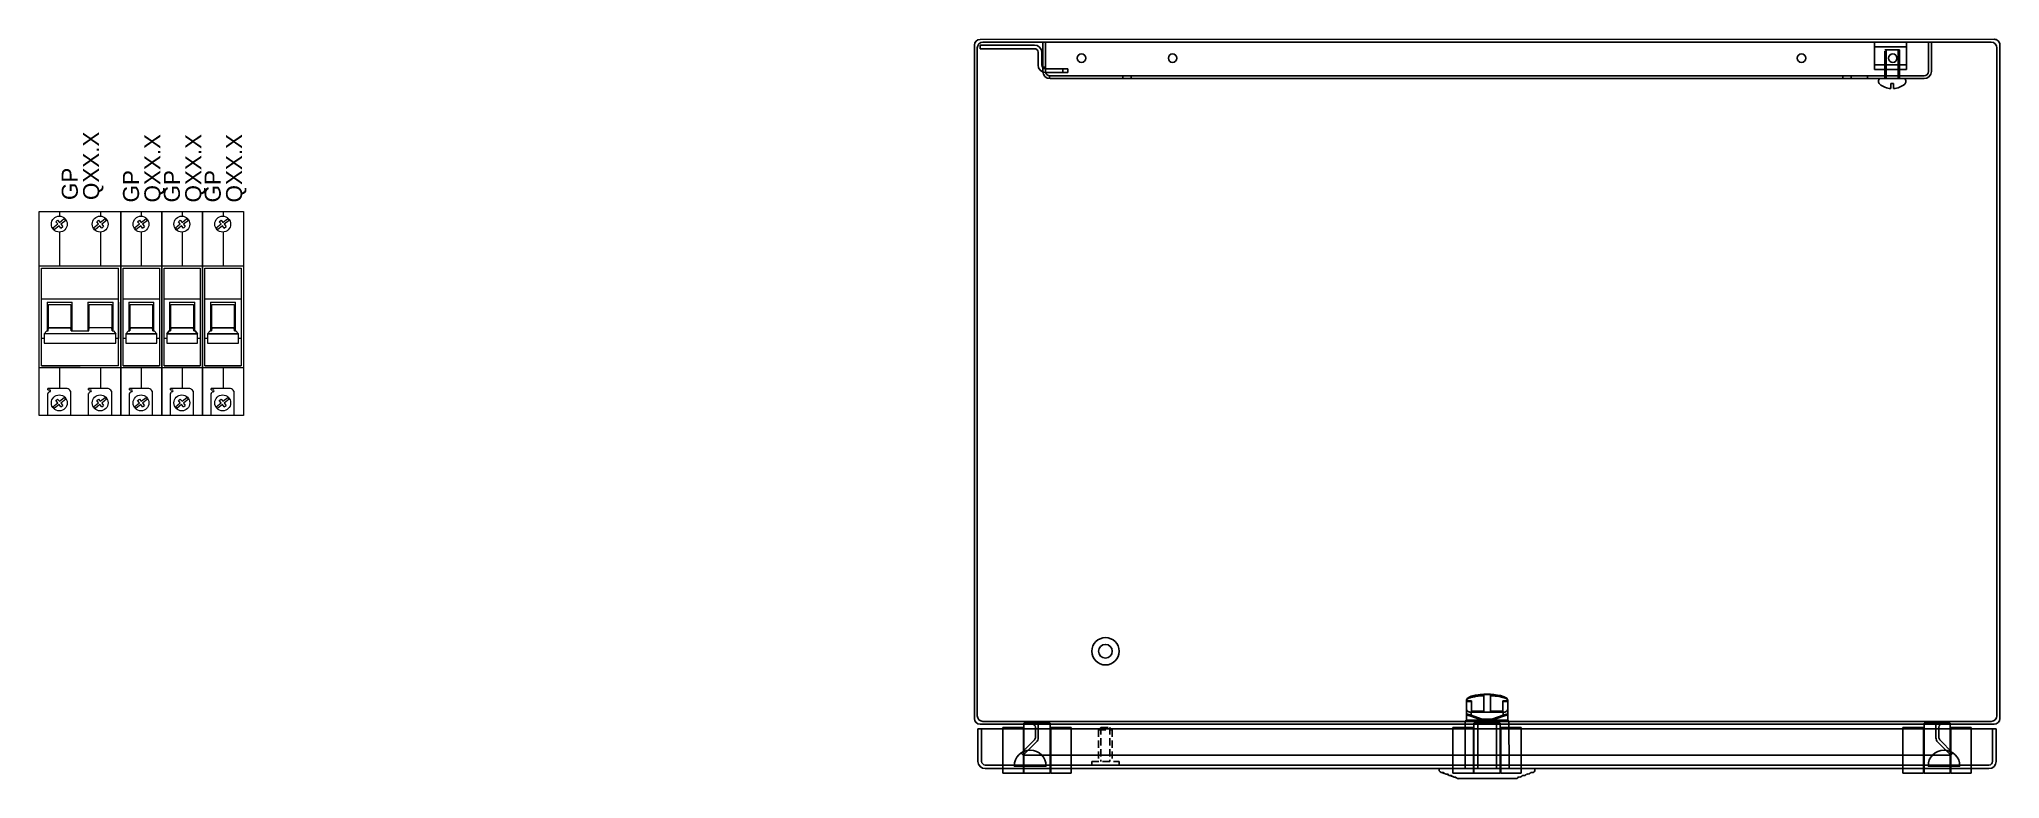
# Model space of a CAD drawing. Header units: millimetres. Extents: x 979 to 3414, y -1029 to 703.
# Drawn here: x 2077 to 2938, y -198 to 126 of the extents above; entities that cross this region are included whole.
import ezdxf

# ---------------------------------------------------------------- set-up
doc = ezdxf.new("R2010")
doc.units = ezdxf.units.MM
doc.linetypes.add('ACAD_ISO03W100', pattern=[30, 12, -18])
doc.linetypes.add('HIDDEN2', pattern=[4.7625, 3.175, -1.5875])
doc.layers.add('eProC - L2', color=41, linetype='Continuous', lineweight=20)
doc.styles.get("Standard").update_dxf_attribs({"font": 'arial.ttf'})

# ---------------------------------------------------------------- blocks, each defined once
blk = doc.blocks.new('eProC_S5X_2Pv03')
at = {"layer": 'eProC - L2'}
for p, q in [((0, 0), (17.93, 0)), ((0, -89.63), (0, 0)), ((17.93, 0), (35.85, 0)), ((35.85, 0), (35.85, -89.63)), ((0, -23.9), (17.93, -23.9)), ((1, -24.9), (34.85, -24.9)), ((1, -24.9), (16.93, -24.9)), ((1, -67.72), (1, -24.9)), ((1, -24.9), (34.85, -24.9)), ((17.93, -23.9), (35.85, -23.9)), ((34.85, -67.72), (34.85, -24.9)), ((3.44, -39.83), (14.48, -39.83)), ((21.37, -39.83), (32.41, -39.83)), ((34.85, -39.83), (34.85, -53.78)), ((17.93, -68.71), (0, -68.71)), ((34.85, -67.72), (1, -67.72)), ((1, -67.72), (17.93, -67.72)), ((35.85, -68.71), (17.93, -68.71)), ((35.85, -68.71), (17.93, -68.71)), ((3.77, -78.36), (3.77, -77.68)), ((12.29, -77.68), (3.77, -77.68)), ((3.77, -78.36), (4.69, -78.36)), ((3.77, -89.63), (3.77, -79.93)), ((13.73, -78.81), (13.73, -89.63)), ((21.7, -78.36), (21.7, -77.68)), ((30.21, -77.68), (21.7, -77.68)), ((21.7, -78.36), (22.61, -78.36)), ((21.7, -89.63), (21.7, -79.93)), ((31.66, -78.81), (31.66, -89.63)), ((17.93, -89.63), (0, -89.63)), ((35.85, -89.63), (17.93, -89.63)), ((35.85, -89.63), (17.93, -89.63))]:
    blk.add_line(p, q, dxfattribs=at)
for points in [[(8.96, 0), (8.96, -2.11)], [(26.89, 0), (26.89, -2.11)], [(5.97, -7.24), (8.1, -5.52)], [(8.74, -6.31), (6.61, -8.03)], [(7.3, -4.52), (8.09, -3.88)], [(8.1, -5.52), (7.3, -4.52)], [(8.09, -3.88), (8.89, -4.87)], [(9.54, -7.3), (8.74, -6.31)], [(8.89, -4.87), (11.02, -3.15)], [(11.67, -3.94), (9.54, -5.67)], [(9.54, -5.67), (10.34, -6.66)], [(9.54, -7.3), (10.34, -6.66)], [(23.89, -7.24), (26.02, -5.52)], [(26.67, -6.31), (24.54, -8.03)], [(25.22, -4.52), (26.02, -3.88)], [(26.02, -5.52), (25.22, -4.52)], [(26.02, -3.88), (26.82, -4.87)], [(27.47, -7.3), (26.67, -6.31)], [(26.82, -4.87), (28.95, -3.15)], [(29.59, -3.94), (27.46, -5.67)], [(27.46, -5.67), (28.26, -6.66)], [(27.47, -7.3), (28.26, -6.66)], [(8.96, -9.07), (8.96, -23.9)], [(26.89, -9.07), (26.89, -23.9)], [(1, -38.4), (34.85, -38.4)], [(2.22, -55.77), (1, -55.77), (1, -39.83)], [(3.44, -39.83), (3.44, -52.42)], [(4.01, -40.84), (13.91, -40.84)], [(14.48, -52.42), (14.48, -39.83)], [(21.37, -39.83), (21.37, -51.06)], [(21.37, -39.83), (21.37, -52.42)], [(21.94, -40.83), (31.84, -40.83)], [(32.41, -52.42), (32.41, -39.83)], [(34.85, -39.83), (34.86, -55.77), (33.63, -55.77)], [(3.87, -52.42), (4.01, -51.06)], [(4.01, -51.06), (13.91, -51.06)], [(14.06, -52.42), (13.91, -51.06)], [(21.79, -52.42), (21.94, -51.06)], [(31.98, -52.42), (31.84, -51.06)], [(2.22, -53.78), (3.3, -52.42), (3.87, -52.42)], [(14.06, -52.42), (21.79, -52.42)], [(14.06, -52.42), (21.79, -52.42)], [(21.37, -53.78), (14.48, -53.78)], [(21.37, -53.78), (14.48, -53.78)], [(31.98, -52.42), (32.55, -52.42), (33.63, -53.78)], [(8.96, -68.71), (8.96, -77.68)], [(26.89, -68.71), (26.89, -77.68)], [(5.97, -85.69), (8.1, -83.96)], [(8.74, -84.75), (6.61, -86.48)], [(7.3, -82.97), (8.09, -82.33)], [(8.1, -83.96), (7.3, -82.97)], [(8.09, -82.33), (8.89, -83.32)], [(9.54, -85.75), (8.74, -84.75)], [(8.89, -83.32), (11.02, -81.59)], [(11.67, -82.39), (9.54, -84.11)], [(9.54, -84.11), (10.34, -85.1)], [(9.54, -85.75), (10.34, -85.1)], [(23.89, -85.69), (26.02, -83.96)], [(26.67, -84.75), (24.54, -86.48)], [(25.22, -82.97), (26.02, -82.33)], [(26.02, -83.96), (25.22, -82.97)], [(26.02, -82.33), (26.82, -83.32)], [(27.47, -85.75), (26.67, -84.75)], [(26.82, -83.32), (28.95, -81.59)], [(29.59, -82.39), (27.46, -84.11)], [(27.46, -84.11), (28.26, -85.1)], [(27.47, -85.75), (28.26, -85.1)]]:
    blk.add_lwpolyline(points, dxfattribs=at)
for points in [[(4.01, -40.84), (13.91, -40.84), (13.91, -51.06), (4.01, -51.06)], [(21.94, -40.83), (31.84, -40.83), (31.84, -51.06), (21.94, -51.06)], [(33.63, -53.78), (2.22, -53.78), (2.22, -57.76), (33.63, -57.76)]]:
    blk.add_lwpolyline(points, close=True, dxfattribs=at)
for centre in [(8.82, -5.59), (26.74, -5.59), (8.82, -84.04), (26.74, -84.04)]:
    blk.add_circle(centre, 3.49, dxfattribs=at)
for centre, radius, start, end in [((8.82, -5.59), 3.29, 210.06983, 227.91495), ((8.82, -5.59), 3.29, 30.06983, 47.91495), ((26.74, -5.59), 3.29, 210.06983, 227.91495), ((26.74, -5.59), 3.29, 30.06983, 47.91495), ((4.63, -80), 0.861, 87.23123, 184.5479), ((4.64, -78.75), 0.383, 277.01368, 83.37844), ((8.82, -84.04), 3.29, 210.06983, 227.91495), ((8.82, -84.04), 3.29, 30.06983, 47.91495), ((11.7, -79.91), 2.3, 28.3062, 75.37345), ((22.56, -80), 0.861, 87.23123, 184.5479), ((22.56, -78.75), 0.383, 277.01368, 83.37844), ((26.74, -84.04), 3.29, 210.06983, 227.91495), ((26.74, -84.04), 3.29, 30.06983, 47.91495), ((29.63, -79.91), 2.3, 28.3062, 75.37345)]:
    blk.add_arc(centre, radius, start, end, dxfattribs=at)
for tag, p in [('GP', (16.92, 4.96)), ('ID', (26.29, 4.96))]:
    blk.add_attdef(tag, p, '', height=7.03, rotation=90, dxfattribs=at)
blk = doc.blocks.new('eProC_S5X_1Pv03')
at = {"layer": 'eProC - L2'}
for p, q in [((0, 0), (17.93, 0)), ((0, -89.63), (0, 0)), ((0, -23.9), (17.93, -23.9)), ((1, -24.9), (16.93, -24.9)), ((1, -24.9), (16.93, -24.9)), ((1, -67.72), (1, -24.9)), ((1, -24.9), (16.93, -24.9)), ((3.44, -39.83), (14.48, -39.83)), ((17.93, -68.71), (0, -68.71)), ((16.93, -67.72), (1, -67.72)), ((1, -67.72), (16.93, -67.72)), ((3.77, -78.36), (3.77, -77.68)), ((12.29, -77.68), (3.77, -77.68)), ((3.77, -78.36), (4.69, -78.36)), ((3.77, -89.63), (3.77, -79.93)), ((13.73, -78.81), (13.73, -89.63)), ((17.93, -89.63), (0, -89.63))]:
    blk.add_line(p, q, dxfattribs=at)
for points in [[(8.96, 0), (8.96, -2.11)], [(17.93, 0), (17.93, -89.63)], [(5.97, -7.24), (8.1, -5.52)], [(8.74, -6.31), (6.61, -8.03)], [(7.3, -4.52), (8.09, -3.88)], [(8.1, -5.52), (7.3, -4.52)], [(8.09, -3.88), (8.89, -4.87)], [(9.54, -7.3), (8.74, -6.31)], [(8.89, -4.87), (11.02, -3.15)], [(11.67, -3.94), (9.54, -5.67)], [(9.54, -5.67), (10.34, -6.66)], [(9.54, -7.3), (10.34, -6.66)], [(8.96, -9.07), (8.96, -23.9)], [(16.93, -24.9), (16.93, -67.72)], [(1, -38.4), (16.93, -38.4)], [(2.22, -55.77), (1, -55.77), (1, -39.83)], [(3.44, -39.83), (3.44, -52.42)], [(4.01, -40.84), (13.91, -40.84)], [(14.48, -52.42), (14.48, -39.83)], [(4.01, -51.06), (3.87, -52.42), (3.3, -52.42), (2.22, -53.78), (15.71, -53.76), (14.63, -52.41), (14.06, -52.47), (13.91, -51.06), (4.01, -51.06)], [(3.87, -52.42), (4.01, -51.06)], [(4.01, -51.06), (13.91, -51.06)], [(14.06, -52.42), (13.91, -51.06)], [(2.22, -53.78), (3.3, -52.42), (3.87, -52.42)], [(14.06, -52.41), (14.63, -52.41), (15.71, -53.76)], [(15.71, -53.78), (14.48, -53.78)], [(16.93, -55.77), (15.71, -55.77)], [(8.96, -68.71), (8.96, -77.68)], [(5.97, -85.69), (8.1, -83.96)], [(8.74, -84.75), (6.61, -86.48)], [(7.3, -82.97), (8.09, -82.33)], [(8.1, -83.96), (7.3, -82.97)], [(8.09, -82.33), (8.89, -83.32)], [(9.54, -85.75), (8.74, -84.75)], [(8.89, -83.32), (11.02, -81.59)], [(11.67, -82.39), (9.54, -84.11)], [(9.54, -84.11), (10.34, -85.1)], [(9.54, -85.75), (10.34, -85.1)]]:
    blk.add_lwpolyline(points, dxfattribs=at)
for points in [[(4.01, -40.84), (13.91, -40.84), (13.91, -51.06), (4.01, -51.06)], [(15.71, -53.78), (2.22, -53.78), (2.22, -57.76), (15.71, -57.76)]]:
    blk.add_lwpolyline(points, close=True, dxfattribs=at)
for centre in [(8.82, -5.59), (8.82, -84.04)]:
    blk.add_circle(centre, 3.49, dxfattribs=at)
for centre, radius, start, end in [((8.82, -5.59), 3.29, 210.06983, 227.91495), ((8.82, -5.59), 3.29, 30.06983, 47.91495), ((4.63, -80), 0.861, 87.23123, 184.5479), ((4.64, -78.75), 0.383, 277.01368, 83.37844), ((8.82, -84.04), 3.29, 210.06983, 227.91495), ((8.82, -84.04), 3.29, 30.06983, 47.91495), ((11.7, -79.91), 2.3, 28.3062, 75.37345)]:
    blk.add_arc(centre, radius, start, end, dxfattribs=at)
for tag, p in [('GP', (7.95, 3.91)), ('ID', (17.33, 3.91))]:
    blk.add_attdef(tag, p, '', height=7.03, rotation=90, dxfattribs=at)

msp = doc.modelspace()

# ---------------------------------------------------------------- linework, layer by layer
for p, q in [((2487.635, 123.466), (2487.635, 123.467)), ((2487.635, 123.467), (2487.635, 123.442)), ((2487.635, 123.456), (2487.635, 123.466)), ((2487.635, 123.322), (2487.635, 123.456)), ((2487.635, 122.615), (2487.635, 123.322)), ((2487.635, 119.435), (2487.635, 122.615)), ((2488.885, 122.237), (2488.885, 122.245)), ((2488.885, 122.245), (2488.885, 122.245)), ((2488.885, 122.245), (2488.885, 122.151)), ((2488.885, 122.192), (2488.885, 122.237)), ((2488.885, 122.151), (2488.885, 121.521)), ((2488.885, 121.521), (2488.885, 118.498)), ((2490.135, 125.942), (2935.135, 125.992)), ((2490.185, 123.442), (2513.985, 123.442)), ((2490.185, 121.842), (2490.185, 123.442)), ((2513.985, 121.842), (2490.185, 121.842)), ((2933.885, 124.692), (2491.385, 124.692)), ((2517.635, 124.692), (2907.635, 124.692)), ((2517.635, 111.892), (2517.635, 124.692)), ((2518.885, 124.692), (2518.885, 111.892)), ((2896.635, 124.692), (2882.635, 124.692)), ((2882.635, 124.692), (2882.635, 112.692)), ((2896.635, 122.692), (2882.635, 122.692)), ((2882.635, 122.692), (2882.635, 114.692)), ((2887.806, 121.402), (2893.056, 121.402)), ((2887.806, 108.702), (2887.806, 121.402)), ((2893.056, 121.402), (2893.056, 108.702)), ((2896.635, 112.692), (2896.635, 124.692)), ((2896.635, 114.692), (2896.635, 122.692)), ((2906.385, 111.892), (2906.385, 124.692)), ((2907.635, 124.692), (2907.635, 111.892)), ((2936.385, 122.151), (2936.385, 122.245)), ((2936.385, 122.245), (2936.385, 122.245)), ((2936.385, 122.245), (2936.385, 122.237)), ((2936.385, 122.237), (2936.385, 122.192)), ((2936.385, 121.521), (2936.385, 122.151)), ((2936.385, 118.498), (2936.385, 121.521)), ((2937.635, 123.492), (2937.635, 123.517)), ((2937.635, 123.517), (2937.635, 123.515)), ((2937.635, 123.515), (2937.635, 123.505)), ((2937.635, 123.505), (2937.635, 123.371)), ((2937.635, 123.371), (2937.635, 122.661)), ((2937.635, 122.661), (2937.635, 119.479)), ((2487.635, 106.02), (2487.635, 119.435)), ((2488.885, 118.498), (2488.885, 105.395)), ((2515.585, 114.642), (2515.585, 120.242)), ((2517.185, 120.242), (2517.185, 114.642)), ((2518.885, 113.692), (2517.635, 113.692)), ((2518.785, 113.042), (2528.585, 113.042)), ((2526.514, 113.042), (2526.514, 111.442)), ((2528.585, 113.042), (2528.585, 111.442)), ((2882.635, 114.692), (2896.635, 114.692)), ((2882.635, 112.692), (2896.635, 112.692)), ((2936.385, 105.395), (2936.385, 118.498)), ((2937.635, 119.479), (2937.635, 106.058)), ((2487.635, 50.967), (2487.635, 106.02)), ((2488.885, 105.395), (2488.885, 50.967)), ((2528.585, 111.442), (2518.785, 111.442)), ((2520.635, 109.952), (2520.635, 108.709)), ((2520.835, 109.942), (2904.435, 109.942)), ((2904.435, 108.692), (2520.835, 108.692)), ((2556.473, 109.942), (2552.723, 109.942)), ((2552.723, 109.942), (2552.723, 108.692)), ((2552.723, 108.692), (2556.473, 108.692)), ((2556.473, 108.692), (2556.473, 109.942)), ((2872.473, 109.942), (2868.723, 109.942)), ((2868.723, 109.942), (2868.723, 108.692)), ((2868.723, 108.692), (2872.473, 108.692)), ((2872.473, 108.692), (2872.473, 109.942)), ((2893.598, 109.942), (2879.598, 109.942)), ((2879.598, 109.942), (2879.598, 108.692)), ((2879.598, 108.692), (2893.598, 108.692)), ((2895.931, 108.702), (2884.931, 108.702)), ((2893.056, 108.702), (2887.806, 108.702)), ((2889.831, 104.323), (2889.831, 106.602)), ((2889.831, 106.602), (2891.031, 106.602)), ((2891.031, 106.602), (2891.031, 104.323)), ((2893.598, 108.692), (2893.598, 109.942)), ((2936.385, 50.967), (2936.385, 105.395)), ((2937.635, 106.058), (2937.635, 50.992)), ((2487.635, -172.033), (2487.635, 50.967)), ((2488.885, 50.967), (2488.885, -170.783)), ((2936.385, -170.783), (2936.385, 50.967)), ((2937.635, 50.992), (2937.635, -172.033)), ((2489.193, -176.533), (2489.193, -190.833)), ((2936.077, -176.533), (2489.193, -176.533)), ((2935.135, -174.533), (2490.135, -174.533)), ((2490.793, -176.533), (2490.793, -190.833)), ((2491.385, -173.283), (2933.885, -173.283)), ((2500.135, -176.033), (2509.135, -176.033)), ((2500.135, -176.033), (2500.135, -196.033)), ((2509.135, -176.033), (2509.135, -196.033)), ((2509.385, -174.033), (2520.885, -174.033)), ((2509.385, -174.033), (2509.385, -196.033)), ((2513.135, -173.283), (2513.246, -173.284)), ((2513.246, -173.284), (2513.358, -173.288)), ((2513.358, -173.288), (2513.471, -173.293)), ((2513.471, -173.293), (2513.584, -173.302)), ((2513.584, -173.302), (2513.698, -173.313)), ((2513.698, -173.313), (2513.811, -173.327)), ((2513.811, -173.327), (2513.925, -173.344)), ((2513.925, -173.344), (2514.037, -173.363)), ((2514.019, -181.399), (2514.385, -180.515)), ((2514.037, -173.363), (2514.149, -173.386)), ((2514.149, -173.386), (2514.258, -173.412)), ((2514.258, -173.412), (2514.367, -173.441)), ((2514.367, -173.441), (2514.473, -173.473)), ((2514.385, -180.515), (2514.385, -175.783)), ((2514.473, -173.473), (2514.525, -173.49)), ((2514.525, -173.49), (2514.576, -173.508)), ((2514.576, -173.508), (2514.626, -173.526)), ((2514.626, -173.526), (2514.676, -173.546)), ((2514.676, -173.546), (2514.725, -173.566)), ((2514.725, -173.566), (2514.773, -173.587)), ((2514.773, -173.587), (2514.82, -173.609)), ((2514.82, -173.609), (2514.867, -173.631)), ((2514.867, -173.631), (2514.912, -173.655)), ((2514.912, -173.655), (2514.956, -173.679)), ((2514.956, -173.679), (2514.999, -173.703)), ((2514.999, -173.703), (2515.041, -173.728)), ((2515.041, -173.728), (2515.081, -173.755)), ((2515.081, -173.755), (2515.121, -173.781)), ((2515.121, -173.781), (2515.159, -173.808)), ((2515.159, -173.808), (2515.195, -173.836)), ((2515.195, -173.836), (2515.231, -173.865)), ((2515.231, -173.865), (2515.265, -173.894)), ((2515.265, -173.894), (2515.298, -173.924)), ((2515.298, -173.924), (2515.329, -173.954)), ((2515.329, -173.954), (2515.359, -173.985)), ((2515.359, -173.985), (2515.387, -174.016)), ((2515.387, -174.016), (2515.414, -174.048)), ((2515.414, -174.048), (2515.427, -174.064)), ((2515.427, -174.064), (2515.44, -174.08)), ((2515.44, -174.08), (2515.452, -174.096)), ((2515.452, -174.096), (2515.463, -174.113)), ((2515.463, -174.113), (2515.475, -174.129)), ((2515.475, -174.129), (2515.486, -174.146)), ((2515.486, -174.146), (2515.496, -174.162)), ((2515.496, -174.162), (2515.506, -174.179)), ((2515.506, -174.179), (2515.516, -174.196)), ((2515.516, -174.196), (2515.526, -174.213)), ((2515.526, -174.213), (2515.535, -174.23)), ((2515.535, -174.23), (2515.543, -174.247)), ((2515.543, -174.247), (2515.552, -174.264)), ((2515.552, -174.264), (2515.559, -174.281)), ((2515.559, -174.281), (2515.567, -174.298)), ((2515.567, -174.298), (2515.574, -174.315)), ((2515.574, -174.315), (2515.581, -174.333)), ((2515.581, -174.333), (2515.587, -174.35)), ((2515.587, -174.35), (2515.593, -174.368)), ((2515.593, -174.368), (2515.598, -174.385)), ((2515.598, -174.385), (2515.603, -174.403)), ((2515.603, -174.403), (2515.608, -174.42)), ((2515.608, -174.42), (2515.612, -174.438)), ((2515.612, -174.438), (2515.616, -174.455)), ((2515.616, -174.455), (2515.62, -174.473)), ((2515.62, -174.473), (2515.623, -174.491)), ((2515.623, -174.491), (2515.626, -174.509)), ((2515.626, -174.509), (2515.628, -174.526)), ((2515.628, -174.526), (2515.63, -174.544)), ((2515.63, -174.544), (2515.632, -174.562)), ((2515.632, -174.562), (2515.633, -174.58)), ((2515.633, -174.58), (2515.634, -174.597)), ((2515.634, -174.597), (2515.635, -174.615)), ((2515.635, -174.615), (2515.635, -174.633)), ((2515.635, -174.633), (2515.635, -180.515)), ((2520.885, -174.033), (2520.885, -196.033)), ((2521.135, -176.033), (2530.135, -176.033)), ((2521.135, -176.033), (2521.135, -196.033)), ((2530.135, -176.033), (2530.135, -196.033)), ((2697.635, -176.033), (2697.635, -196.033)), ((2697.635, -176.033), (2706.635, -176.033)), ((2706.635, -176.033), (2706.635, -196.033)), ((2706.885, -174.033), (2706.885, -196.033)), ((2706.885, -174.033), (2718.385, -174.033)), ((2718.385, -174.033), (2718.385, -196.033)), ((2718.635, -176.033), (2718.635, -196.033)), ((2718.635, -176.033), (2727.635, -176.033)), ((2727.635, -176.033), (2727.635, -196.033)), ((2895.135, -176.033), (2895.135, -196.033)), ((2895.135, -176.033), (2904.135, -176.033)), ((2904.135, -176.033), (2904.135, -196.033)), ((2904.385, -174.033), (2904.385, -196.033)), ((2904.385, -174.033), (2915.885, -174.033)), ((2909.635, -174.615), (2909.636, -174.597)), ((2909.635, -174.633), (2909.635, -174.615)), ((2909.635, -180.515), (2909.635, -174.633)), ((2909.636, -174.597), (2909.637, -174.58)), ((2909.637, -174.58), (2909.638, -174.562)), ((2909.638, -174.562), (2909.64, -174.544)), ((2909.64, -174.544), (2909.642, -174.526)), ((2909.642, -174.526), (2909.644, -174.509)), ((2909.644, -174.509), (2909.647, -174.491)), ((2909.647, -174.491), (2909.65, -174.473)), ((2909.65, -174.473), (2909.654, -174.455)), ((2909.654, -174.455), (2909.658, -174.438)), ((2909.658, -174.438), (2909.662, -174.42)), ((2909.662, -174.42), (2909.667, -174.403)), ((2909.667, -174.403), (2909.672, -174.385)), ((2909.672, -174.385), (2909.677, -174.368)), ((2909.677, -174.368), (2909.683, -174.35)), ((2909.683, -174.35), (2909.689, -174.333)), ((2909.689, -174.333), (2909.696, -174.315)), ((2909.696, -174.315), (2909.703, -174.298)), ((2909.703, -174.298), (2909.711, -174.281)), ((2909.711, -174.281), (2909.718, -174.264)), ((2909.718, -174.264), (2909.727, -174.247)), ((2909.727, -174.247), (2909.735, -174.23)), ((2909.735, -174.23), (2909.744, -174.213)), ((2909.744, -174.213), (2909.754, -174.196)), ((2909.754, -174.196), (2909.763, -174.179)), ((2909.763, -174.179), (2909.774, -174.162)), ((2909.774, -174.162), (2909.784, -174.146)), ((2909.784, -174.146), (2909.795, -174.129)), ((2909.795, -174.129), (2909.807, -174.113)), ((2909.807, -174.113), (2909.818, -174.096)), ((2909.818, -174.096), (2909.83, -174.08)), ((2909.83, -174.08), (2909.843, -174.064)), ((2909.843, -174.064), (2909.856, -174.048)), ((2909.856, -174.048), (2909.883, -174.016)), ((2909.883, -174.016), (2909.911, -173.985)), ((2909.911, -173.985), (2909.941, -173.954)), ((2909.941, -173.954), (2909.972, -173.924)), ((2909.972, -173.924), (2910.005, -173.894)), ((2910.005, -173.894), (2910.039, -173.865)), ((2910.039, -173.865), (2910.074, -173.836)), ((2910.074, -173.836), (2910.111, -173.808)), ((2910.111, -173.808), (2910.149, -173.781)), ((2910.149, -173.781), (2910.189, -173.755)), ((2910.189, -173.755), (2910.229, -173.728)), ((2910.229, -173.728), (2910.271, -173.703)), ((2910.271, -173.703), (2910.314, -173.679)), ((2910.314, -173.679), (2910.358, -173.655)), ((2910.358, -173.655), (2910.403, -173.631)), ((2910.403, -173.631), (2910.45, -173.609)), ((2910.45, -173.609), (2910.497, -173.587)), ((2910.497, -173.587), (2910.545, -173.566)), ((2910.545, -173.566), (2910.594, -173.546)), ((2910.594, -173.546), (2910.643, -173.526)), ((2910.643, -173.526), (2910.694, -173.508)), ((2910.694, -173.508), (2910.745, -173.49)), ((2910.745, -173.49), (2910.797, -173.473)), ((2910.797, -173.473), (2910.903, -173.441)), ((2910.885, -175.783), (2910.885, -180.515)), ((2910.885, -180.515), (2911.251, -181.399)), ((2910.903, -173.441), (2911.011, -173.412)), ((2911.011, -173.412), (2911.121, -173.386)), ((2911.121, -173.386), (2911.233, -173.363)), ((2911.233, -173.363), (2911.345, -173.344)), ((2911.345, -173.344), (2911.458, -173.327)), ((2911.458, -173.327), (2911.572, -173.313)), ((2911.572, -173.313), (2911.686, -173.302)), ((2911.686, -173.302), (2911.799, -173.293)), ((2911.799, -173.293), (2911.912, -173.288)), ((2911.912, -173.288), (2912.024, -173.284)), ((2912.024, -173.284), (2912.135, -173.283)), ((2915.885, -174.033), (2915.885, -196.033)), ((2916.135, -176.033), (2916.135, -196.033)), ((2916.135, -176.033), (2925.135, -176.033)), ((2925.135, -176.033), (2925.135, -196.033)), ((2934.477, -190.833), (2934.477, -176.533)), ((2936.077, -190.833), (2936.077, -176.533)), ((2508.198, -187.22), (2514.019, -181.399)), ((2509.082, -188.104), (2508.198, -187.22)), ((2514.903, -182.283), (2509.082, -188.104)), ((2916.188, -188.104), (2509.082, -188.104)), ((2916.188, -188.104), (2910.367, -182.283)), ((2911.251, -181.399), (2917.072, -187.22)), ((2917.072, -187.22), (2916.188, -188.104)), ((2492.393, -192.433), (2932.877, -192.433)), ((2492.393, -194.033), (2932.877, -194.033)), ((2500.135, -196.033), (2509.135, -196.033)), ((2505.101, -192.933), (2519.101, -192.933)), ((2509.385, -196.033), (2520.885, -196.033)), ((2521.135, -196.033), (2530.135, -196.033)), ((2551.135, -192.433), (2539.135, -192.433)), ((2697.635, -196.033), (2706.635, -196.033)), ((2706.885, -196.033), (2718.385, -196.033)), ((2718.635, -196.033), (2727.635, -196.033)), ((2895.135, -196.033), (2904.135, -196.033)), ((2904.385, -196.033), (2915.885, -196.033)), ((2906.157, -192.933), (2920.157, -192.933)), ((2916.135, -196.033), (2925.135, -196.033))]:
    msp.add_line(p, q)
at = {"linetype": 'ACAD_ISO03W100'}
for p, q in [((2887.246, 121.402), (2893.596, 121.402)), ((2887.246, 108.702), (2887.246, 121.402)), ((2893.596, 121.402), (2893.596, 108.702)), ((2893.596, 108.702), (2887.246, 108.702))]:
    msp.add_line(p, q, dxfattribs=at)
at = {"color": 7}
for p, q in [((2703.871, -163.342), (2703.733, -163.557)), ((2704.1, -163.098), (2703.871, -163.342)), ((2704.014, -163.47), (2703.963, -163.509)), ((2704.067, -163.433), (2704.014, -163.47)), ((2704.123, -163.396), (2704.067, -163.433)), ((2704.306, -162.933), (2704.1, -163.098)), ((2704.18, -163.361), (2704.123, -163.396)), ((2704.24, -163.325), (2704.18, -163.361)), ((2704.301, -163.291), (2704.24, -163.325)), ((2704.365, -163.257), (2704.301, -163.291)), ((2704.57, -162.764), (2704.306, -162.933)), ((2704.43, -163.224), (2704.365, -163.257)), ((2704.497, -163.191), (2704.43, -163.224)), ((2704.635, -163.128), (2704.497, -163.191)), ((2704.832, -162.625), (2704.57, -162.764)), ((2704.777, -163.068), (2704.635, -163.128)), ((2704.924, -163.011), (2704.777, -163.068)), ((2705.085, -162.509), (2704.832, -162.625)), ((2705.067, -162.959), (2704.924, -163.011)), ((2705.217, -162.908), (2705.067, -162.959)), ((2705.341, -162.406), (2705.085, -162.509)), ((2705.53, -162.811), (2705.217, -162.908)), ((2705.706, -162.278), (2705.341, -162.406)), ((2705.858, -162.72), (2705.53, -162.811)), ((2706.202, -162.13), (2705.706, -162.278)), ((2706.2, -162.636), (2705.858, -162.72)), ((2706.553, -162.557), (2706.2, -162.636)), ((2706.856, -161.969), (2706.202, -162.13)), ((2707.059, -162.459), (2706.553, -162.557)), ((2707.393, -161.859), (2706.856, -161.969)), ((2707.586, -162.371), (2707.059, -162.459)), ((2708.019, -161.752), (2707.393, -161.859)), ((2708.131, -162.293), (2707.586, -162.371)), ((2708.74, -161.651), (2708.019, -161.752)), ((2708.688, -162.225), (2708.131, -162.293)), ((2709.494, -162.146), (2708.688, -162.225)), ((2709.557, -161.561), (2708.74, -161.651)), ((2710.321, -162.085), (2709.494, -162.146)), ((2710.472, -161.488), (2709.557, -161.561)), ((2711.16, -162.044), (2710.321, -162.085)), ((2711.162, -161.455), (2710.472, -161.488)), ((2711.137, -168.785), (2711.162, -161.551)), ((2711.163, -161.283), (2711.162, -161.551)), ((2711.162, -161.551), (2714.108, -161.551)), ((2714.107, -161.283), (2711.163, -161.283)), ((2714.107, -161.283), (2714.108, -161.551)), ((2714.826, -161.49), (2714.108, -161.453)), ((2714.108, -161.551), (2714.133, -168.785)), ((2715.141, -162.098), (2714.11, -162.044)), ((2715.612, -161.551), (2714.826, -161.49)), ((2716.153, -162.18), (2715.141, -162.098)), ((2716.313, -161.623), (2715.612, -161.551)), ((2717.127, -162.291), (2716.153, -162.18)), ((2717.206, -161.744), (2716.313, -161.623)), ((2717.785, -162.387), (2717.127, -162.291)), ((2717.922, -161.867), (2717.206, -161.744)), ((2718.404, -162.495), (2717.785, -162.387)), ((2718.478, -161.982), (2717.922, -161.867)), ((2718.714, -162.557), (2718.404, -162.495)), ((2718.903, -162.085), (2718.478, -161.982)), ((2719.011, -162.622), (2718.714, -162.557)), ((2719.282, -162.19), (2718.903, -162.085)), ((2719.294, -162.69), (2719.011, -162.622)), ((2719.635, -162.301), (2719.282, -162.19)), ((2719.563, -162.76), (2719.294, -162.69)), ((2719.798, -162.828), (2719.563, -162.76)), ((2720.058, -162.457), (2719.635, -162.301)), ((2720.021, -162.897), (2719.798, -162.828)), ((2720.231, -162.969), (2720.021, -162.897)), ((2720.43, -162.621), (2720.058, -162.457)), ((2720.428, -163.042), (2720.231, -162.969)), ((2720.531, -163.084), (2720.428, -163.042)), ((2720.598, -162.707), (2720.43, -162.621)), ((2720.63, -163.126), (2720.531, -163.084)), ((2720.753, -162.795), (2720.598, -162.707)), ((2720.725, -163.168), (2720.63, -163.126)), ((2720.815, -163.211), (2720.725, -163.168)), ((2720.895, -162.885), (2720.753, -162.795)), ((2720.902, -163.255), (2720.815, -163.211)), ((2721.057, -163.003), (2720.895, -162.885)), ((2720.983, -163.299), (2720.902, -163.255)), ((2721.061, -163.343), (2720.983, -163.299)), ((2721.246, -163.169), (2721.057, -163.003)), ((2721.134, -163.388), (2721.061, -163.343)), ((2721.195, -163.428), (2721.134, -163.388)), ((2721.253, -163.469), (2721.195, -163.428)), ((2721.434, -163.388), (2721.246, -163.169)), ((2721.281, -163.489), (2721.253, -163.469)), ((2721.588, -163.663), (2721.434, -163.388)), ((2703.573, -170.001), (2703.579, -167.864)), ((2703.614, -170.013), (2703.573, -170.001)), ((2703.576, -170.309), (2703.585, -172.784)), ((2703.579, -167.862), (2703.588, -164.551)), ((2703.583, -167.916), (2703.579, -167.862)), ((2703.587, -167.97), (2703.583, -167.916)), ((2703.59, -167.997), (2703.587, -167.97)), ((2703.588, -164.551), (2703.589, -164.283)), ((2703.589, -164.551), (2705.756, -164.551)), ((2703.59, -164.283), (2705.755, -164.283)), ((2703.594, -168.024), (2703.59, -167.997)), ((2703.593, -164.096), (2703.593, -164.257)), ((2703.632, -163.811), (2703.594, -164.097)), ((2703.598, -168.051), (2703.594, -168.024)), ((2703.602, -164.037), (2703.598, -164.096)), ((2703.603, -168.077), (2703.598, -168.051)), ((2703.604, -164.018), (2703.602, -164.037)), ((2703.609, -168.102), (2703.603, -168.077)), ((2703.607, -163.998), (2703.604, -164.018)), ((2703.609, -163.988), (2703.607, -163.998)), ((2703.61, -163.979), (2703.609, -163.988)), ((2703.615, -168.126), (2703.609, -168.102)), ((2703.612, -163.969), (2703.61, -163.979)), ((2703.615, -163.959), (2703.612, -163.969)), ((2705.572, -170.583), (2703.614, -170.013)), ((2703.614, -170.013), (2703.617, -170.058)), ((2703.617, -163.949), (2703.615, -163.959)), ((2703.622, -168.15), (2703.615, -168.126)), ((2703.62, -163.94), (2703.617, -163.949)), ((2703.617, -170.058), (2703.625, -170.101)), ((2703.623, -163.93), (2703.62, -163.94)), ((2703.63, -168.174), (2703.622, -168.15)), ((2703.626, -163.92), (2703.623, -163.93)), ((2703.625, -170.101), (2703.658, -170.179)), ((2703.63, -163.91), (2703.626, -163.92)), ((2703.634, -163.9), (2703.63, -163.91)), ((2703.638, -168.198), (2703.63, -168.174)), ((2703.733, -163.557), (2703.632, -163.811)), ((2703.638, -163.89), (2703.634, -163.9)), ((2703.642, -163.88), (2703.638, -163.89)), ((2703.647, -168.222), (2703.638, -168.198)), ((2703.647, -163.87), (2703.642, -163.88)), ((2703.652, -163.86), (2703.647, -163.87)), ((2703.657, -168.245), (2703.647, -168.222)), ((2703.657, -163.851), (2703.652, -163.86)), ((2703.662, -163.841), (2703.657, -163.851)), ((2703.667, -168.269), (2703.657, -168.245)), ((2703.658, -170.179), (2703.706, -170.244)), ((2703.674, -163.821), (2703.662, -163.841)), ((2703.677, -168.29), (2703.667, -168.269)), ((2703.686, -163.801), (2703.674, -163.821)), ((2703.687, -168.311), (2703.677, -168.29)), ((2703.699, -163.782), (2703.686, -163.801)), ((2703.698, -168.333), (2703.687, -168.311)), ((2703.709, -168.354), (2703.698, -168.333)), ((2703.71, -163.765), (2703.699, -163.782)), ((2703.706, -170.244), (2703.766, -170.297)), ((2703.721, -168.375), (2703.709, -168.354)), ((2703.722, -163.749), (2703.71, -163.765)), ((2703.733, -168.395), (2703.721, -168.375)), ((2703.734, -163.732), (2703.722, -163.749)), ((2703.746, -168.416), (2703.733, -168.395)), ((2703.747, -163.716), (2703.734, -163.732)), ((2703.759, -168.437), (2703.746, -168.416)), ((2703.761, -163.7), (2703.747, -163.716)), ((2703.784, -168.473), (2703.759, -168.437)), ((2703.775, -163.683), (2703.761, -163.7)), ((2703.766, -170.297), (2703.918, -170.381)), ((2703.79, -163.667), (2703.775, -163.683)), ((2703.81, -168.51), (2703.784, -168.473)), ((2703.805, -163.651), (2703.79, -163.667)), ((2703.83, -163.625), (2703.805, -163.651)), ((2703.838, -168.545), (2703.81, -168.51)), ((2703.857, -163.599), (2703.83, -163.625)), ((2705.435, -170.96), (2703.836, -170.378)), ((2703.867, -168.581), (2703.838, -168.545)), ((2703.885, -163.573), (2703.857, -163.599)), ((2703.894, -168.611), (2703.867, -168.581)), ((2703.915, -163.547), (2703.885, -163.573)), ((2703.922, -168.642), (2703.894, -168.611)), ((2703.939, -163.528), (2703.915, -163.547)), ((2703.918, -170.381), (2704.128, -170.467)), ((2703.951, -168.672), (2703.922, -168.642)), ((2703.963, -163.509), (2703.939, -163.528)), ((2703.981, -168.701), (2703.951, -168.672)), ((2704.008, -168.726), (2703.981, -168.701)), ((2704.036, -168.75), (2704.008, -168.726)), ((2704.064, -168.774), (2704.036, -168.75)), ((2704.094, -168.797), (2704.064, -168.774)), ((2704.119, -168.816), (2704.094, -168.797)), ((2704.144, -168.834), (2704.119, -168.816)), ((2704.128, -170.467), (2704.391, -170.568)), ((2704.17, -168.853), (2704.144, -168.834)), ((2704.197, -168.871), (2704.17, -168.853)), ((2704.251, -168.905), (2704.197, -168.871)), ((2704.307, -168.938), (2704.251, -168.905)), ((2704.363, -168.969), (2704.307, -168.938)), ((2704.316, -170.553), (2704.34, -170.682)), ((2704.68, -170.682), (2704.34, -170.682)), ((2704.422, -168.999), (2704.363, -168.969)), ((2704.391, -170.568), (2704.703, -170.685)), ((2704.481, -169.027), (2704.422, -168.999)), ((2704.542, -169.054), (2704.481, -169.027)), ((2704.603, -169.078), (2704.542, -169.054)), ((2704.665, -169.102), (2704.603, -169.078)), ((2704.728, -169.123), (2704.665, -169.102)), ((2704.703, -170.685), (2705.055, -170.815)), ((2704.792, -169.144), (2704.728, -169.123)), ((2704.856, -169.162), (2704.792, -169.144)), ((2704.921, -169.179), (2704.856, -169.162)), ((2704.986, -169.194), (2704.921, -169.179)), ((2705.052, -169.208), (2704.986, -169.194)), ((2705.117, -169.22), (2705.052, -169.208)), ((2705.055, -170.815), (2705.437, -170.954)), ((2705.183, -169.231), (2705.117, -169.22)), ((2705.248, -169.24), (2705.183, -169.231)), ((2705.314, -169.247), (2705.248, -169.24)), ((2705.38, -169.253), (2705.314, -169.247)), ((2705.445, -169.257), (2705.38, -169.253)), ((2705.435, -170.96), (2710.377, -172.759)), ((2705.575, -169.261), (2705.445, -169.257)), ((2705.572, -170.583), (2705.575, -169.261)), ((2705.572, -170.583), (2710.514, -172.382)), ((2706.13, -169.263), (2705.575, -169.261)), ((2705.756, -164.551), (2705.755, -164.283)), ((2705.756, -164.551), (2705.771, -168.785)), ((2711.137, -168.785), (2705.771, -168.785)), ((2706.13, -169.263), (2706.271, -169.283)), ((2710.637, -169.283), (2706.271, -169.283)), ((2710.637, -169.283), (2710.702, -169.279)), ((2719.695, -169.31), (2710.702, -169.279)), ((2714.134, -168.785), (2719.499, -168.785)), ((2714.633, -169.283), (2718.999, -169.283)), ((2714.756, -172.382), (2719.698, -170.583)), ((2714.893, -172.759), (2719.835, -170.96)), ((2719.499, -168.785), (2719.514, -164.551)), ((2719.515, -164.283), (2719.514, -164.551)), ((2719.514, -164.551), (2721.68, -164.551)), ((2721.68, -164.283), (2719.515, -164.283)), ((2719.695, -169.31), (2719.698, -170.583)), ((2719.698, -170.583), (2721.697, -170.001)), ((2721.434, -170.378), (2719.835, -170.96)), ((2720.93, -170.682), (2720.586, -170.682)), ((2720.93, -170.682), (2720.937, -170.604)), ((2720.937, -170.604), (2720.95, -170.552)), ((2721.308, -163.509), (2721.281, -163.489)), ((2721.333, -163.53), (2721.308, -163.509)), ((2721.358, -163.551), (2721.333, -163.53)), ((2721.385, -163.574), (2721.358, -163.551)), ((2721.41, -163.597), (2721.385, -163.574)), ((2721.435, -163.62), (2721.41, -163.597)), ((2721.458, -163.643), (2721.435, -163.62)), ((2721.48, -163.666), (2721.458, -163.643)), ((2721.501, -163.69), (2721.48, -163.666)), ((2721.521, -163.713), (2721.501, -163.69)), ((2721.539, -163.737), (2721.521, -163.713)), ((2721.553, -163.755), (2721.539, -163.737)), ((2721.566, -163.774), (2721.553, -163.755)), ((2721.58, -163.794), (2721.566, -163.774)), ((2721.593, -163.815), (2721.58, -163.794)), ((2721.666, -163.99), (2721.588, -163.663)), ((2721.599, -163.827), (2721.593, -163.815)), ((2721.606, -163.838), (2721.599, -163.827)), ((2721.612, -163.85), (2721.606, -163.838)), ((2721.618, -163.862), (2721.612, -163.85)), ((2721.624, -163.875), (2721.618, -163.862)), ((2721.63, -163.887), (2721.624, -163.875)), ((2721.636, -163.9), (2721.63, -163.887)), ((2721.641, -163.913), (2721.636, -163.9)), ((2721.646, -163.927), (2721.641, -163.913)), ((2721.651, -163.941), (2721.646, -163.927)), ((2721.655, -163.955), (2721.651, -163.941)), ((2721.659, -163.969), (2721.655, -163.955)), ((2721.663, -163.985), (2721.659, -163.969)), ((2721.666, -164), (2721.663, -163.985)), ((2721.666, -163.99), (2721.676, -164.096)), ((2721.667, -164.047), (2721.666, -163.99)), ((2721.668, -164.007), (2721.666, -164)), ((2721.669, -164.015), (2721.668, -164.007)), ((2721.671, -164.023), (2721.669, -164.015)), ((2721.672, -164.03), (2721.671, -164.023)), ((2721.673, -164.039), (2721.672, -164.03)), ((2721.674, -164.047), (2721.673, -164.039)), ((2721.675, -164.063), (2721.674, -164.047)), ((2721.676, -164.096), (2721.675, -164.063)), ((2721.676, -164.096), (2721.677, -164.283)), ((2721.681, -164.283), (2721.682, -164.551)), ((2721.682, -164.551), (2721.691, -167.925)), ((2721.685, -172.784), (2721.694, -170.309)), ((2721.691, -167.926), (2721.697, -170.001)), ((2703.035, -173.033), (2702.965, -194.033)), ((2708.566, -173.033), (2703.035, -173.033)), ((2703.585, -172.783), (2710.488, -172.783)), ((2707.922, -172.783), (2707.921, -173.033)), ((2708.544, -194.033), (2708.566, -173.033)), ((2708.566, -173.033), (2716.704, -173.033)), ((2710.377, -172.759), (2710.514, -172.783)), ((2710.514, -172.382), (2710.514, -172.783)), ((2710.514, -172.382), (2714.756, -172.382)), ((2710.514, -172.783), (2714.756, -172.783)), ((2714.756, -172.783), (2714.756, -172.382)), ((2714.756, -172.783), (2714.893, -172.759)), ((2714.782, -172.783), (2721.685, -172.783)), ((2722.235, -173.033), (2716.704, -173.033)), ((2716.704, -173.033), (2716.726, -194.033)), ((2717.349, -173.033), (2717.348, -172.783)), ((2722.305, -194.033), (2722.235, -173.033)), ((2733.635, -194.033), (2691.635, -194.033)), ((2691.635, -194.033), (2691.635, -195.007)), ((2692.917, -195.774), (2692.917, -195.75)), ((2692.917, -195.774), (2693.387, -195.946)), ((2693.387, -195.945), (2693.387, -195.679)), ((2693.387, -195.946), (2693.444, -195.966)), ((2693.444, -195.966), (2693.444, -195.677)), ((2693.444, -195.966), (2693.833, -196.108)), ((2694.645, -196.403), (2695.633, -196.763)), ((2694.72, -196.43), (2694.72, -196.437)), ((2694.737, -196.437), (2694.737, -196.439)), ((2694.738, -196.437), (2694.738, -196.439)), ((2696.346, -197.022), (2697.046, -197.277)), ((2696.649, -197.132), (2697.074, -197.287)), ((2697.046, -196.989), (2697.046, -197.277)), ((2697.103, -197.297), (2697.046, -197.277)), ((2697.103, -197.297), (2697.103, -197.077)), ((2697.103, -197.297), (2697.433, -197.417)), ((2698.248, -197.714), (2699.234, -198.073)), ((2698.508, -197.826), (2698.508, -197.808)), ((2698.528, -197.829), (2698.528, -197.816)), ((2733.635, -194.033), (2733.635, -195.007)), ((2699.999, -198.351), (2700.32, -198.468)), ((2700.01, -198.365), (2699.999, -198.364)), ((2700.32, -198.468), (2700.32, -198.358)), ((2700.32, -198.468), (2700.323, -198.469)), ((2700.323, -198.469), (2700.323, -198.358)), ((2724.635, -198.283), (2700.635, -198.283))]:
    msp.add_line(p, q, dxfattribs=at)
at = {"color": 9, "linetype": 'HIDDEN2'}
for p, q in [((2542.135, -176.933), (2543.135, -175.933)), ((2542.135, -176.933), (2542.135, -190.933)), ((2542.135, -176.933), (2548.135, -176.933)), ((2543.135, -175.933), (2543.135, -190.933)), ((2543.135, -175.933), (2547.135, -175.933)), ((2547.135, -175.933), (2547.135, -190.933)), ((2548.135, -176.933), (2547.135, -175.933)), ((2548.135, -176.933), (2548.135, -190.933)), ((2539.135, -190.933), (2551.135, -190.933)), ((2539.135, -190.933), (2539.135, -192.433)), ((2551.135, -190.933), (2551.135, -192.433))]:
    msp.add_line(p, q, dxfattribs=at)
for centre, radius in [((2534.635, 117.692), 1.875), ((2574.635, 117.692), 1.875), ((2850.635, 117.692), 1.875), ((2890.635, 117.692), 1.875), ((2545.135, -142.533), 6), ((2545.135, -142.533), 3)]:
    msp.add_circle(centre, radius)
for centre, radius, start, end in [((2490.135, 123.442), 2.5, 90, 180), ((2491.385, 122.192), 2.5, 90, 180), ((2513.985, 120.242), 3.2, 0, 90), ((2513.985, 120.242), 1.6, 360, 90), ((2933.885, 122.192), 2.5, 0, 90), ((2935.135, 123.492), 2.5, 0, 90.006402), ((2518.785, 114.642), 3.2, 180, 270), ((2518.785, 114.642), 1.6, 180, 270), ((2520.835, 111.892), 3.2, 180, 270), ((2520.835, 111.892), 1.95, 180, 270), ((2904.435, 111.892), 1.95, 270, 0), ((2904.435, 111.892), 3.2, 270, 0), ((2886.121, 107.502), 1.69, 134.76027, 225.23973), ((2890.431, 112.865), 8.562, 230.033787, 265.98182), ((2890.431, 112.865), 8.562, 274.01818, 309.966213), ((2894.741, 107.502), 1.69, 314.76027, 45.23973), ((2490.135, -172.033), 2.5, 180, 270), ((2491.385, -170.783), 2.5, 180, 270), ((2933.885, -170.783), 2.5, 270, 0), ((2935.135, -172.033), 2.5, 270, 0), ((2513.135, -175.783), 1.25, 0, 90), ((2513.135, -180.515), 2.5, 315, 0), ((2912.135, -180.515), 2.5, 180, 225), ((2912.135, -175.783), 1.25, 90, 180), ((2512.101, -192.933), 7, 0, 180), ((2913.157, -192.933), 7, 0, 180), ((2492.393, -190.833), 3.2, 180, 270), ((2492.393, -190.833), 1.6, 180.000019, 269.999981), ((2932.877, -190.833), 3.2, 270, 0), ((2932.877, -190.833), 1.6, 270, 360)]:
    msp.add_arc(centre, radius, start, end)
at = {"color": 7}
for centre, radius, start, end in [((2703.973, -170.002), 0.4, 179.841509, 250), ((2703.355, -170.223), 0.27, 332.586103, 7.849526), ((2704.448, -169.436), 1.251, 227.747452, 265.024116), ((2809.263, -208.431), 110.383, 159.947803, 160.155948), ((2706.271, -168.783), 0.5, 180.190198, 253.645298), ((2710.637, -168.783), 0.5, 277.487923, 347.484762), ((2710.637, -168.783), 0.5, 347.484762, 359.8), ((2714.633, -168.783), 0.5, 180.199293, 270.000707), ((2718.999, -168.783), 0.5, 269.986378, 359.813622), ((2719.961, -167.562), 1.768, 261.349399, 348.165589), ((2616.007, -208.431), 110.383, 19.844052, 20.052197), ((2719.218, -167.526), 3.483, 280.169767, 314.425034), ((2720.831, -169.461), 1.225, 274.634369, 313.333686), ((2721.297, -170.002), 0.4, 290, 0.158491), ((2722.005, -170.223), 0.351, 170.754857, 200.323001), ((2814.151, -210.21), 110.325, 159.947812, 160.156064), ((2611.119, -210.21), 110.325, 19.843936, 20.052188), ((2692.93, -194.25), 1.5, 210.307532, 289.692468), ((2694.73, -194.906), 1.5, 210.307532, 289.692468), ((2696.531, -195.561), 1.5, 210.307532, 289.692468), ((2698.331, -196.216), 1.5, 210.307532, 289.692468), ((2700.131, -196.87), 1.5, 210.367076, 289.632924), ((2725.139, -196.87), 1.5, 250.367076, 329.632924), ((2726.939, -196.216), 1.5, 250.307532, 329.692468), ((2728.739, -195.561), 1.5, 250.307532, 329.692468), ((2730.54, -194.906), 1.5, 250.307532, 329.692468), ((2732.34, -194.25), 1.5, 250.307532, 329.692468)]:
    msp.add_arc(centre, radius, start, end, dxfattribs=at)

# ---------------------------------------------------------------- block references
at = {"color": 4}
for name, p in [('eProC_S5X_2Pv03', (2077.216, 50.467)), ('eProC_S5X_1Pv03', (2113.067, 50.467)), ('eProC_S5X_1Pv03', (2130.992, 50.467)), ('eProC_S5X_1Pv03', (2148.918, 50.467))]:
    msp.add_blockref(name, p, dxfattribs=at).add_auto_attribs({'GP': 'GP', 'ID': 'QXX.X'})

doc.saveas('drawing.dxf')
